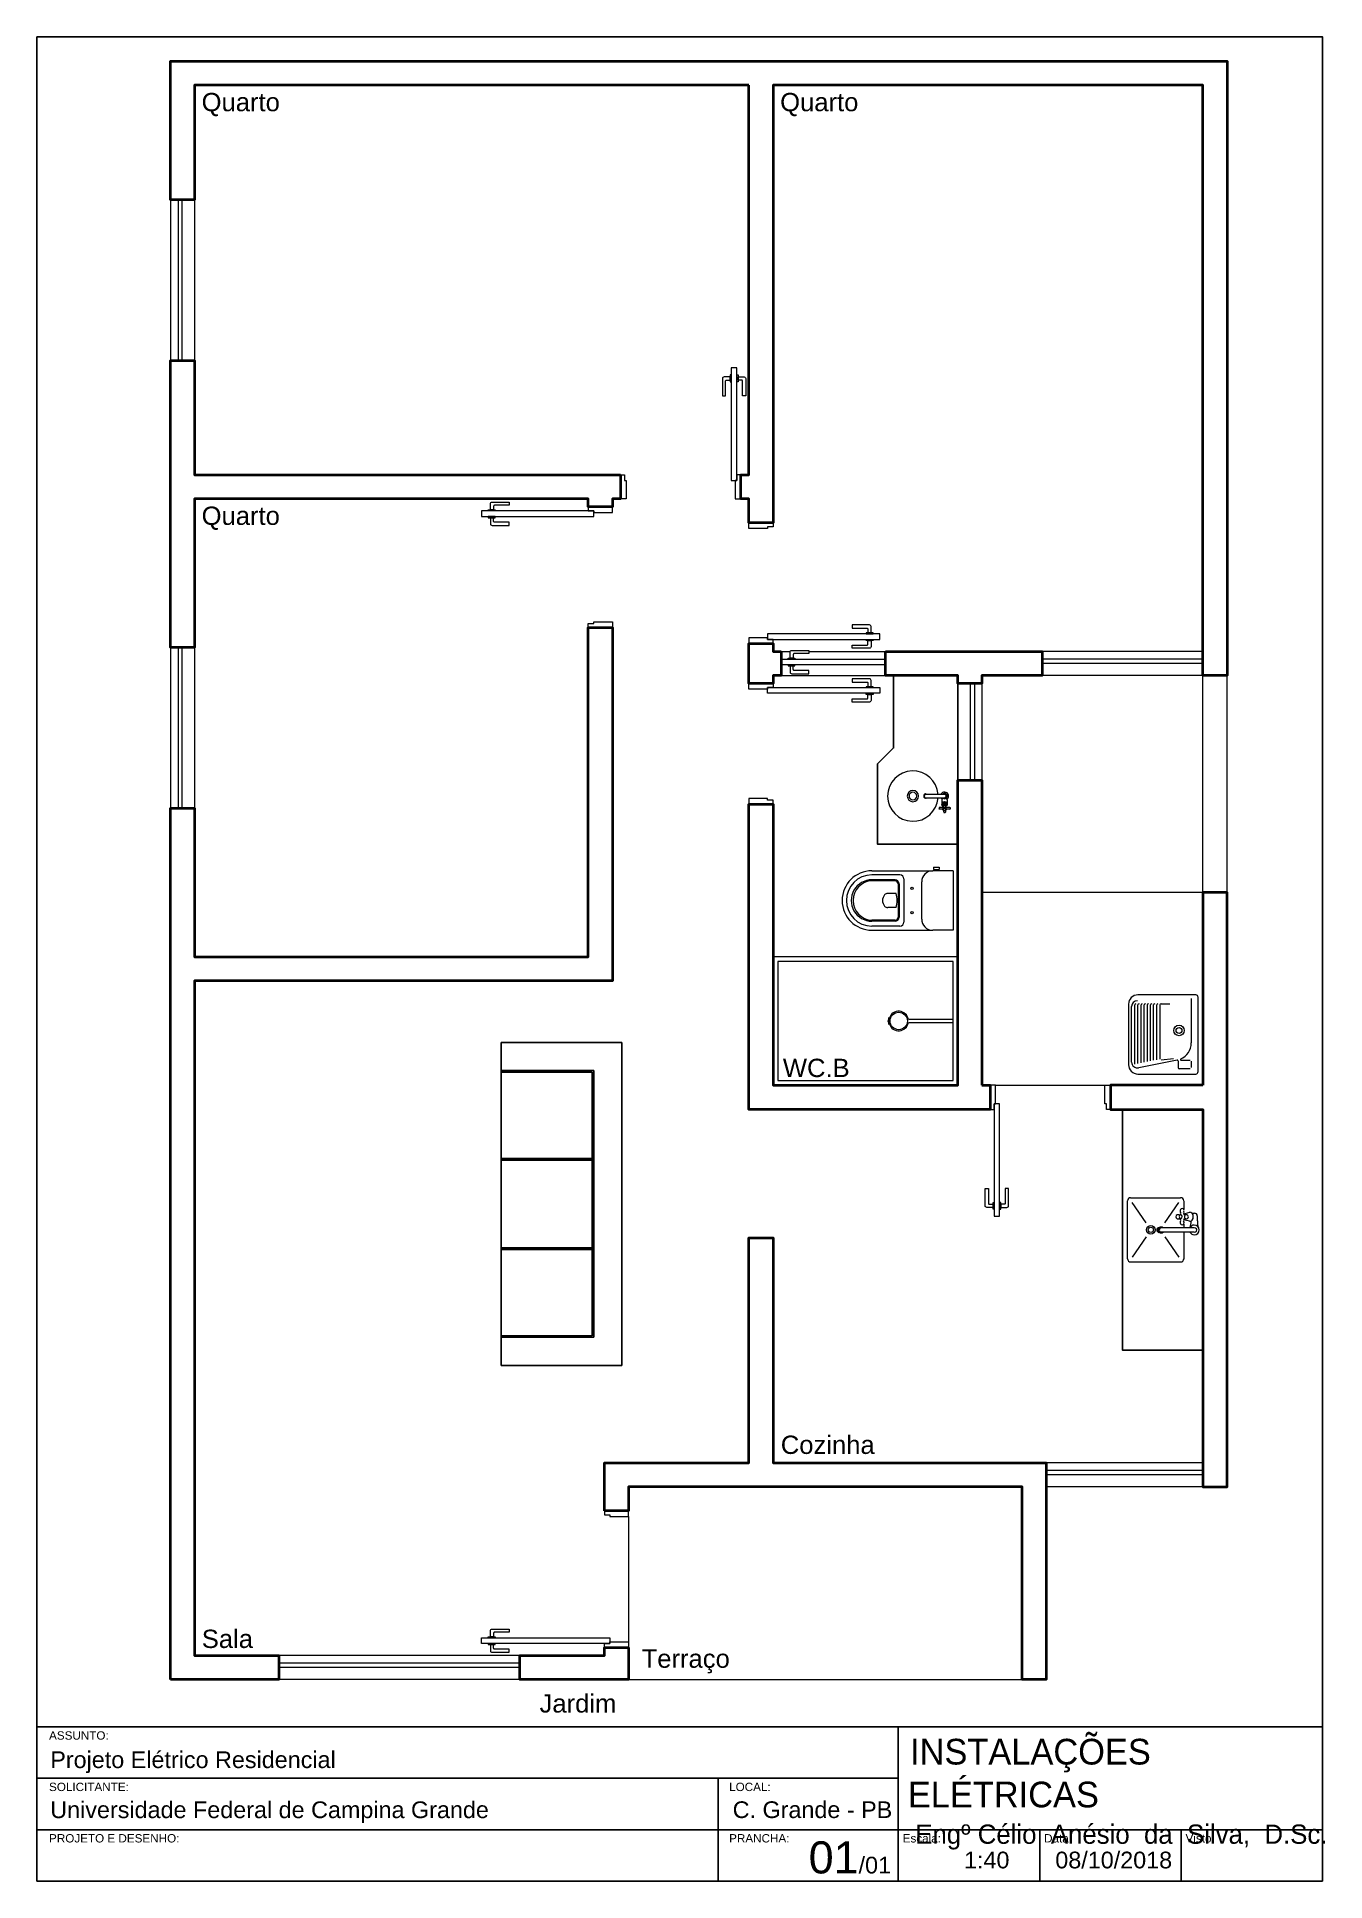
# Paper-space layout 'Casa' of a CAD drawing. Header units: inches, sheet in millimetres. Extents: x 5 to 205, y 5 to 292.
# The model-space entities are those that its viewports show. They can reach past a viewport. Long polylines and large blocks are cut down to what shows.
import ezdxf

# ---------------------------------------------------------------- set-up
doc = ezdxf.new("R2010")
doc.units = ezdxf.units.IN
doc.header["$MEASUREMENT"] = 0
doc.linetypes.add('CONTINU', pattern=[0])
for name, color, linetype, lineweight in [('APBAN', 4, 'Continuous', 13), ('COMPLEMENTO', 7, 'Continuous', 9), ('ESQ_INTER', 7, 'Continuous', 9), ('ESQUADRIAS', 7, 'Continuous', 13), ('L_DECA', 7, 'Continuous', 9), ('Plarga', 7, 'Continuous', 40), ('texto', 7, 'Continuous', 13)]:
    doc.layers.add(name, color=color, linetype=linetype, lineweight=lineweight)
doc.styles.add('arial', font='arial.ttf')
doc.styles.get("Standard").update_dxf_attribs({"font": 'arial.ttf'})

psp = doc.layouts.new('Casa')

# ---------------------------------------------------------------- texts
at = {"attachment_point": 1}
for s, insert, char_height, width in [('{\\fArial|b0|i0|c0|p34;ASSUNTO:}', (6.89, 28.68), 1.3, 9.9691), ('Projeto Elétrico Residencial', (7.08, 25.56), 2.6, 123.7515), ('{\\fArial|b0|i0|c0|p34;SOLICITANTE:}', (6.89, 20.68), 1.3, 14.1528), ('{\\fArial|b0|i0|c0|p34;LOCAL:}', (112.69, 20.68), 1.3, 9.9691), ('Universidade Federal de Campina Grande  ', (7.08, 17.77), 2.6, 95.7989), ('C. Grande - PB', (113.24, 17.78), 2.6, 24.9218), ('PROJETO E DESENHO:', (6.89, 12.68), 1.3, 22.339), ('PRANCHA:', (112.69, 12.68), 1.3, 9.9691), ('{\\H1.9231x;01}/01', (125.06, 11.56), 2.6, 12.6718), ('{\\fArial|b0|i0|c0|p34;Escala:}', (139.69, 12.68), 1.3, 9.9691), ('{\\fArial|b0|i0|c0|p34;Data:}', (161.69, 12.68), 1.3, 9.9691), ('{\\fArial|b0|i0|c0|p34;Visto:}', (183.69, 12.68), 1.3, 9.9691), ('{\\W5.064506; }1:40', (144.12, 9.95), 2.6, 16.7216), ('08/10/2018', (163.43, 9.95), 2.6, 17.6963)]:
    psp.add_mtext(s, dxfattribs=dict(at, insert=insert, char_height=char_height, width=width))
at = {"layer": 'texto', "insert": (140.49, 27.51), "char_height": 3, "width": 63.3302, "attachment_point": 1}
psp.add_mtext('{\\fBerlin Sans FB|b0|i0|c0|p34;\\H1.3333x;\\W0.23287; \\W1;INSTALAÇÕES ELÉTRICAS\\P\\H0.75002x;\\W1.03627; \\W1;Engº Célio  Anésio  da  Silva,  D.Sc.}', dxfattribs=at)

msp = doc.modelspace()

# ---------------------------------------------------------------- texts
at = {"layer": 'texto', "style": 'arial'}
for s, p in [('Quarto', (208.37, 103.891)), ('Quarto', (211.97, 103.891)), ('Quarto', (208.37, 101.316)), ('WC.B', (211.987, 97.879)), ('Cozinha', (211.974, 95.533)), ('Sala', (208.371, 94.325)), ('Terraço', (211.108, 94.202)), ('Jardim', (210.473, 93.923))]:
    msp.add_text(s, height=0.114, dxfattribs=at).set_placement(p)

# ---------------------------------------------------------------- blocks, each defined once
blk = doc.blocks.new('Bel13')
at = {"layer": 'L_DECA'}
for p, q in [((-20.7, -13.6), (-20.7, -10.1)), ((-20.7, -10.1), (-19.2, -10.1)), ((-19.2, -13.6), (-19.2, -10.1)), ((-18.5, -10.4), (-19.2, -10.4)), ((-18.5, -1.5), (18.5, -1.5)), ((-18.5, -1.5), (-18.5, -14.1)), ((18.5, -1.5), (18.5, -14.1)), ((-20.7, -13.6), (-19.2, -13.6)), ((-18.5, -13.2), (-19.2, -13.2)), ((-18.5, -52), (-18.5, -14.1)), ((11.6, -21), (-11.6, -21)), ((18.5, -52), (18.5, -14.1))]:
    blk.add_line(p, q, dxfattribs=at)
at = {"layer": 'L_DECA', "color": 1}
for p, q in [((-13.4, -32.1), (13.4, -32.1)), ((-15.9, -34.6), (-15.9, -52)), ((-12.8, -37.6), (-12.8, -52)), ((-12.2, -37.6), (-12.2, -52)), ((-10.3, -35.1), (10.4, -35.1)), ((-10.3, -35.7), (10.4, -35.7)), ((-4.4, -36.8), (-4.4, -42.1)), ((4.4, -36.8), (4.4, -42.1)), ((12.3, -37.6), (12.3, -52)), ((12.9, -37.6), (12.9, -52)), ((15.9, -34.6), (15.9, -52))]:
    blk.add_line(p, q, dxfattribs=at)
for centre in [(-7.5, -27), (7.5, -27)]:
    blk.add_circle(centre, 0.75, dxfattribs=at)
at = {"layer": 'L_DECA'}
for centre, radius, start, end in [((-11.6, -14.1), 6.9, 180, 270), ((11.6, -14.1), 6.9, 270, 0), ((0, -52), 18.5, 180, 0)]:
    blk.add_arc(centre, radius, start, end, dxfattribs=at)
at = {"layer": 'L_DECA', "color": 1}
for centre, radius, start, end in [((-13.4, -34.6), 2.5, 90, 180), ((13.4, -34.6), 2.5, 0, 90), ((-10.3, -37.6), 2.5, 90, 180), ((-10.3, -37.6), 1.9, 90, 180), ((0.6, -60.7), 24.4, 91.4264, 101.8331), ((-1.7, -42.1), 2.7, 180, 229.1678), ((0, -40.1), 5.3, 229.1678, 310.8322), ((-0.6, -60.7), 24.4, 78.1669, 88.5736), ((1.7, -42.1), 2.7, 310.8322, 0), ((10.4, -37.6), 2.5, 0, 90), ((10.4, -37.6), 1.9, 0, 90), ((0, -52), 15.9, 180, 0), ((0, -52), 12.9, 179.7773, 0.2227), ((0, -51.4), 12.3, 182.6006, 357.3994)]:
    blk.add_arc(centre, radius, start, end, dxfattribs=at)

# ---------------------------------------------------------------- linework, layer by layer
for p, q in [((210.235, 97.372), (210.235, 98.094)), ((210.235, 98.094), (210.985, 98.094)), ((210.985, 98.094), (210.985, 97.369)), ((210.235, 97.919), (210.81, 97.919)), ((210.235, 97.909), (210.8, 97.909)), ((210.8, 97.909), (210.8, 97.372)), ((210.81, 97.919), (210.81, 97.362)), ((210.235, 97.372), (210.81, 97.372)), ((210.235, 96.084), (210.235, 97.372)), ((210.235, 97.372), (210.8, 97.372)), ((210.235, 97.362), (210.8, 97.362)), ((210.81, 97.362), (210.235, 97.362)), ((210.8, 97.362), (210.8, 96.269)), ((210.81, 97.372), (210.81, 96.259)), ((210.985, 97.369), (210.985, 96.084)), ((210.235, 96.815), (210.81, 96.815)), ((210.235, 96.815), (210.8, 96.815)), ((210.235, 96.805), (210.8, 96.805)), ((210.81, 96.805), (210.235, 96.805)), ((210.235, 96.269), (210.8, 96.269)), ((210.81, 96.259), (210.235, 96.259)), ((210.985, 96.084), (210.235, 96.084))]:
    msp.add_line(p, q)
at = {"lineweight": 5}
for points in [[(208.176, 103.34), (208.176, 102.34)], [(208.326, 103.34), (208.326, 102.34)], [(208.326, 103.34), (208.326, 102.34)], [(208.176, 100.553), (208.176, 99.553)], [(208.326, 100.553), (208.326, 99.553)], [(208.326, 100.553), (208.326, 99.553)], [(211.976, 100.528), (212.032, 100.528)], [(212.149, 100.528), (212.626, 100.528)], [(214.601, 100.528), (213.601, 100.528)], [(211.976, 100.378), (212.626, 100.378)], [(211.976, 100.378), (212.626, 100.378)], [(214.601, 100.378), (213.601, 100.378)], [(214.601, 100.378), (213.601, 100.378)], [(214.601, 99.028), (214.601, 100.378)], [(214.751, 99.028), (214.751, 100.378)], [(213.076, 100.328), (213.076, 99.728)], [(213.076, 100.328), (213.076, 99.728)], [(213.226, 100.328), (213.226, 99.728)], [(214.601, 99.028), (213.226, 99.028)], [(211.926, 97.828), (213.076, 97.828), (213.076, 98.628), (211.926, 98.628), (211.926, 97.828)], [(213.311, 97.828), (213.991, 97.828)], [(214.601, 95.478), (213.626, 95.478)], [(214.601, 95.328), (213.626, 95.328)], [(214.601, 95.328), (213.626, 95.328)], [(211.026, 95.143), (211.026, 94.363)], [(210.351, 94.278), (208.851, 94.278)], [(210.351, 94.128), (208.851, 94.128)], [(210.351, 94.128), (208.851, 94.128)], [(211.026, 94.128), (213.476, 94.128)]]:
    msp.add_lwpolyline(points, dxfattribs=at)
msp.add_lwpolyline([(213.076, 100.378), (212.676, 100.378), (212.676, 99.928), (212.576, 99.828), (212.576, 99.328), (213.076, 99.328)], close=True)
msp.add_lwpolyline([(211.956, 97.858), (213.046, 97.858), (213.046, 98.598), (211.956, 98.598)], close=True, dxfattribs=at)
msp.add_lwpolyline([(214.601, 97.678), (214.101, 97.678), (214.101, 96.178), (214.601, 96.178), (214.601, 97.678)])
at = {"layer": 'APBAN', "color": 0}
for p, q in [((214.157, 97.972), (214.157, 98.318)), ((214.177, 97.96), (214.177, 98.328)), ((214.196, 97.964), (214.196, 98.328)), ((214.216, 97.968), (214.216, 98.328)), ((214.235, 97.972), (214.235, 98.328)), ((214.255, 97.976), (214.255, 98.328)), ((214.274, 97.98), (214.274, 98.328)), ((214.294, 97.984), (214.294, 98.328)), ((214.313, 97.987), (214.313, 98.328)), ((214.333, 98.328), (214.333, 97.991)), ((214.34, 98.335), (214.395, 98.335)), ((214.528, 98.368), (214.528, 98.091)), ((214.441, 97.984), (214.201, 97.936)), ((214.418, 97.992), (214.341, 97.984)), ((214.446, 97.981), (214.446, 97.938)), ((214.521, 97.931), (214.453, 97.931)), ((214.464, 97.984), (214.521, 97.984)), ((214.528, 97.977), (214.528, 97.938))]:
    msp.add_line(p, q, dxfattribs=at)
for radius in [0.0325, 0.0181]:
    msp.add_circle((214.452, 98.169), radius, dxfattribs=at)
for centre, radius, start, end in [((214.193, 98.318), 0.0361, 90, 180), ((214.184, 98.328), 0.00723, 90, 180), ((214.204, 98.328), 0.00723, 90, 180), ((214.223, 98.328), 0.00723, 90, 180), ((214.243, 98.328), 0.00723, 90, 180), ((214.262, 98.328), 0.00723, 90, 180), ((214.282, 98.328), 0.00723, 90, 180), ((214.301, 98.328), 0.00723, 90, 180), ((214.321, 98.328), 0.00723, 90, 180), ((214.34, 98.328), 0.00723, 90, 180), ((214.42, 98.091), 0.108, 293.1374, 0), ((214.193, 97.972), 0.0361, 180, 281.7453), ((214.442, 97.981), 0.00361, 0, 101.6226), ((214.453, 97.938), 0.00723, 180, 270), ((214.464, 97.988), 0.00361, 113.1374, 270)]:
    msp.add_arc(centre, radius, start, end, dxfattribs=at)
at = {"layer": 'COMPLEMENTO', "color": 0}
for points in [[(214.571, 98.376, 0.414214), (214.557, 98.39), (214.196, 98.39, 0.414214), (214.138, 98.333)], [(214.138, 98.333), (214.138, 97.956, 0.414214), (214.196, 97.898), (214.557, 97.898, 0.414214), (214.571, 97.913), (214.571, 98.376)]]:
    msp.add_lwpolyline(points, format="xyb", dxfattribs=at)
at = {"layer": 'ESQ_INTER'}
for points in [[(208.224, 103.34), (208.224, 102.34)], [(208.249, 102.34), (208.249, 103.34)], [(208.224, 100.553), (208.224, 99.553)], [(208.249, 99.553), (208.249, 100.553)], [(211.976, 100.48), (212.626, 100.48)], [(214.601, 100.48), (213.601, 100.48)], [(213.601, 100.455), (214.601, 100.455)], [(212.626, 100.445), (211.976, 100.445)], [(213.154, 99.728), (213.154, 100.328)], [(213.179, 100.328), (213.179, 99.728)], [(214.601, 95.43), (213.626, 95.43)], [(213.626, 95.405), (214.601, 95.405)], [(210.351, 94.23), (208.851, 94.23)], [(208.851, 94.205), (210.351, 94.205)]]:
    msp.add_lwpolyline(points, dxfattribs=at)
at = {"layer": 'ESQUADRIAS'}
for points in [[(211.666, 101.593), (211.701, 101.593), (211.701, 102.293), (211.666, 102.293)], [(211.66, 102.207), (211.666, 102.207), (211.666, 102.25), (211.66, 102.25)], [(211.708, 102.207), (211.701, 102.207), (211.701, 102.25), (211.708, 102.25)], [(210.976, 101.478), (210.976, 101.628), (211.001, 101.628), (211.001, 101.593), (211.011, 101.593), (211.011, 101.478)], [(211.726, 101.478), (211.726, 101.628), (211.701, 101.628), (211.701, 101.593), (211.691, 101.593), (211.691, 101.478)], [(210.811, 101.368), (210.811, 101.403), (210.111, 101.403), (210.111, 101.368)], [(210.197, 101.409), (210.197, 101.403), (210.154, 101.403), (210.154, 101.409)], [(210.926, 101.428), (210.776, 101.428), (210.776, 101.403), (210.811, 101.403), (210.811, 101.393), (210.926, 101.393)], [(210.197, 101.361), (210.197, 101.368), (210.154, 101.368), (210.154, 101.361)], [(211.776, 101.328), (211.926, 101.328), (211.926, 101.303), (211.891, 101.303), (211.891, 101.293), (211.776, 101.293)], [(210.926, 100.678), (210.776, 100.678), (210.776, 100.703), (210.811, 100.703), (210.811, 100.713), (210.926, 100.713)], [(211.776, 100.578), (211.926, 100.578), (211.926, 100.603), (211.891, 100.603), (211.891, 100.613), (211.776, 100.613)], [(211.891, 100.638), (211.891, 100.603), (212.591, 100.603), (212.591, 100.638)], [(212.506, 100.644), (212.506, 100.638), (212.548, 100.638), (212.548, 100.644)], [(212.506, 100.596), (212.506, 100.603), (212.548, 100.603), (212.548, 100.596)], [(212.062, 100.487), (212.062, 100.48), (212.019, 100.48), (212.019, 100.487)], [(212.062, 100.439), (212.062, 100.445), (212.019, 100.445), (212.019, 100.439)], [(211.776, 100.328), (211.926, 100.328), (211.926, 100.303), (211.891, 100.303), (211.891, 100.293), (211.776, 100.293)], [(211.891, 100.268), (211.891, 100.303), (212.591, 100.303), (212.591, 100.268)], [(212.506, 100.309), (212.506, 100.303), (212.548, 100.303), (212.548, 100.309)], [(212.506, 100.261), (212.506, 100.268), (212.548, 100.268), (212.548, 100.261)], [(211.776, 99.578), (211.926, 99.578), (211.926, 99.603), (211.891, 99.603), (211.891, 99.613), (211.776, 99.613)], [(213.276, 97.828), (213.276, 97.678), (213.301, 97.678), (213.301, 97.713), (213.311, 97.713), (213.311, 97.828)], [(214.026, 97.828), (214.026, 97.678), (214.001, 97.678), (214.001, 97.713), (213.991, 97.713), (213.991, 97.828)], [(213.336, 97.713), (213.301, 97.713), (213.301, 97.013), (213.336, 97.013)], [(213.295, 97.098), (213.301, 97.098), (213.301, 97.056), (213.295, 97.056)], [(213.343, 97.098), (213.336, 97.098), (213.336, 97.056), (213.343, 97.056)], [(211.026, 95.178), (210.876, 95.178), (210.876, 95.153), (210.911, 95.153), (210.911, 95.143), (211.026, 95.143)], [(210.911, 94.388), (210.911, 94.353), (210.111, 94.353), (210.111, 94.388)], [(210.197, 94.394), (210.197, 94.388), (210.154, 94.388), (210.154, 94.394)], [(210.197, 94.346), (210.197, 94.353), (210.154, 94.353), (210.154, 94.346)], [(211.026, 94.328), (210.876, 94.328), (210.876, 94.353), (210.911, 94.353), (210.911, 94.363), (211.026, 94.363)]]:
    msp.add_lwpolyline(points, close=True, dxfattribs=at)
for points in [[(211.66, 102.237), (211.621, 102.237, 0.414214), (211.611, 102.227), (211.611, 102.12), (211.631, 102.12), (211.631, 102.212, -0.414214), (211.636, 102.217), (211.66, 102.217)], [(211.708, 102.237), (211.746, 102.237, -0.414214), (211.756, 102.227), (211.756, 102.12), (211.736, 102.12), (211.736, 102.212, 0.414214), (211.731, 102.217), (211.708, 102.217)], [(210.167, 101.409), (210.167, 101.448, -0.414214), (210.177, 101.458), (210.284, 101.458), (210.284, 101.438), (210.192, 101.438, 0.414214), (210.187, 101.433), (210.187, 101.409)], [(210.167, 101.361), (210.167, 101.323, 0.414214), (210.177, 101.313), (210.284, 101.313), (210.284, 101.333), (210.192, 101.333, -0.414214), (210.187, 101.338), (210.187, 101.361)], [(212.536, 100.644), (212.536, 100.683, 0.414214), (212.526, 100.693), (212.419, 100.693), (212.419, 100.673), (212.511, 100.673, -0.414214), (212.516, 100.668), (212.516, 100.644)], [(212.536, 100.596), (212.536, 100.558, -0.414214), (212.526, 100.548), (212.419, 100.548), (212.419, 100.568), (212.511, 100.568, 0.414214), (212.516, 100.573), (212.516, 100.596)], [(212.032, 100.487), (212.032, 100.525, -0.414214), (212.042, 100.535), (212.149, 100.535), (212.149, 100.515), (212.057, 100.515, 0.414214), (212.052, 100.51), (212.052, 100.487)], [(212.032, 100.439), (212.032, 100.4, 0.414214), (212.042, 100.39), (212.149, 100.39), (212.149, 100.41), (212.057, 100.41, -0.414214), (212.052, 100.415), (212.052, 100.439)], [(212.536, 100.309), (212.536, 100.348, 0.414214), (212.526, 100.358), (212.419, 100.358), (212.419, 100.338), (212.511, 100.338, -0.414214), (212.516, 100.333), (212.516, 100.309)], [(212.536, 100.261), (212.536, 100.223, -0.414214), (212.526, 100.213), (212.419, 100.213), (212.419, 100.233), (212.511, 100.233, 0.414214), (212.516, 100.238), (212.516, 100.261)], [(213.295, 97.068), (213.256, 97.068, -0.414214), (213.246, 97.078), (213.246, 97.185), (213.266, 97.185), (213.266, 97.093, 0.414214), (213.271, 97.088), (213.295, 97.088)], [(213.343, 97.068), (213.381, 97.068, 0.414214), (213.391, 97.078), (213.391, 97.185), (213.371, 97.185), (213.371, 97.093, -0.414214), (213.366, 97.088), (213.343, 97.088)], [(210.167, 94.394), (210.167, 94.433, -0.414214), (210.177, 94.443), (210.284, 94.443), (210.284, 94.423), (210.192, 94.423, 0.414214), (210.187, 94.418), (210.187, 94.394)], [(210.167, 94.346), (210.167, 94.308, 0.414214), (210.177, 94.298), (210.284, 94.298), (210.284, 94.318), (210.192, 94.318, -0.414214), (210.187, 94.323), (210.187, 94.346)]]:
    msp.add_lwpolyline(points, format="xyb", close=True, dxfattribs=at)
at = {"layer": 'L_DECA', "color": 5, "lineweight": 5}
msp.add_line((212.641, 98.228), (212.647, 98.228), dxfattribs=at)
msp.add_line((212.641, 98.228), (212.647, 98.228), dxfattribs=at)
at = {"layer": 'L_DECA', "color": 0, "lineweight": 5}
for p, q in [((214.151, 97.128), (214.461, 97.128)), ((214.131, 96.748), (214.131, 97.108)), ((214.248, 96.971), (214.161, 97.098)), ((214.364, 96.971), (214.451, 97.098)), ((214.481, 97.106), (214.481, 97.056)), ((214.481, 96.964), (214.481, 96.94)), ((214.481, 96.914), (214.481, 96.746)), ((214.248, 96.885), (214.161, 96.758)), ((214.364, 96.885), (214.451, 96.758)), ((214.151, 96.728), (214.461, 96.728))]:
    msp.add_line(p, q, dxfattribs=at)
at = {"layer": 'L_DECA', "linetype": 'CONTINU', "lineweight": 5}
for p, q in [((214.462, 97.026), (214.457, 97.022)), ((214.485, 97.023), (214.49, 97.019)), ((214.533, 97.032), (214.549, 97.032)), ((214.566, 97.015), (214.566, 96.985)), ((214.547, 96.94), (214.341, 96.94)), ((214.342, 96.914), (214.343, 96.914)), ((214.342, 96.914), (214.342, 96.914)), ((214.342, 96.914), (214.342, 96.914)), ((214.547, 96.914), (214.342, 96.914)), ((214.462, 96.993), (214.457, 96.998)), ((214.485, 96.997), (214.49, 97))]:
    msp.add_line(p, q, dxfattribs=at)
at = {"layer": 'L_DECA', "color": 1, "lineweight": 5}
for p, q in [((214.491, 97.029), (214.519, 97.037)), ((214.491, 96.991), (214.518, 96.983))]:
    msp.add_line(p, q, dxfattribs=at)
at = {"layer": 'L_DECA'}
msp.add_lwpolyline([(213.076, 100.378), (212.676, 100.378)], dxfattribs=at)
at = {"layer": 'L_DECA', "linetype": 'CONTINU', "lineweight": 5}
for points in [[(212.831, 99.628, 1), (212.761, 99.628)], [(212.82, 99.628, 1), (212.772, 99.628)], [(212.761, 99.628, 1), (212.831, 99.628)], [(212.772, 99.628, 1), (212.82, 99.628)], [(212.983, 99.59, 0.046105), (212.98, 99.588)], [(212.983, 99.584, 0.046085), (212.98, 99.583)], [(212.98, 99.568, 0.046677), (212.983, 99.567)], [(212.982, 99.616, 0.006556), (212.981, 99.613)], [(212.982, 99.559, 0.139204), (212.982, 99.558)], [(212.982, 99.544, 0.137981), (212.982, 99.544)], [(212.983, 99.567), (212.983, 99.566, 0.061494), (212.983, 99.565)], [(212.983, 99.564, -0.139221), (212.983, 99.565)], [(212.986, 99.563, 0.190053), (212.985, 99.562)], [(212.985, 99.541, 0.186293), (212.985, 99.541)], [(212.986, 99.563, -0.049914), (212.987, 99.564)], [(212.988, 99.575, 0.087895), (212.987, 99.574)], [(212.988, 99.575, -0.14855), (212.988, 99.575)], [(212.989, 99.577, -0.203855), (212.99, 99.577)], [(212.993, 99.617, 1), (212.993, 99.639)], [(213, 99.582, 0.048815), (212.997, 99.583)], [(212.997, 99.577, 0.203827), (212.997, 99.577)], [(212.999, 99.575, 0.148551), (212.999, 99.575)], [(212.999, 99.574, 0.088714), (212.999, 99.575)], [(212.999, 99.564, -0.048704), (213.001, 99.563)], [(213.001, 99.563, -0.190077), (213.001, 99.562)], [(213.001, 99.541, -0.186391), (213.001, 99.541)], [(213.003, 99.565), (213.004, 99.566, 0.063098), (213.004, 99.567)], [(213.003, 99.564, 0.139217), (213.003, 99.565)], [(213.004, 99.616, -0.006555), (213.006, 99.613)], [(213.006, 99.588, 0.047219), (213.004, 99.59)], [(213.006, 99.583, 0.047199), (213.004, 99.584)], [(213.004, 99.567, 0.031672), (213.005, 99.568)], [(213.004, 99.559, -0.139219), (213.004, 99.558)], [(213.004, 99.544, -0.137983), (213.004, 99.544)], [(212.988, 99.529, 0.148543), (212.988, 99.528)], [(212.989, 99.526, 0.203841), (212.99, 99.526)], [(212.997, 99.526, -0.203821), (212.997, 99.526)], [(212.999, 99.529, -0.148556), (212.999, 99.528)]]:
    msp.add_lwpolyline(points, format="xyb", dxfattribs=at)
at = {"layer": 'L_DECA', "lineweight": 5}
for points in [[(212.876, 99.641), (212.875, 99.641)], [(212.876, 99.615), (212.875, 99.615)]]:
    msp.add_lwpolyline(points, dxfattribs=at)
at = {"layer": 'L_DECA', "linetype": 'CONTINU', "lineweight": 5}
for points in [[(212.876, 99.639), (212.993, 99.639)], [(212.876, 99.617), (212.993, 99.617)], [(212.961, 99.557), (212.96, 99.557), (212.96, 99.557), (212.959, 99.556)], [(212.959, 99.556), (212.959, 99.555)], [(212.959, 99.555), (212.959, 99.548)], [(212.959, 99.547), (212.959, 99.548)], [(212.961, 99.546), (212.96, 99.546), (212.96, 99.547), (212.959, 99.547)], [(212.982, 99.557), (212.961, 99.557)], [(212.982, 99.546), (212.961, 99.546)], [(212.978, 99.608), (212.977, 99.607)], [(212.977, 99.607), (212.977, 99.607)], [(212.977, 99.607), (212.977, 99.607)], [(212.977, 99.607), (212.977, 99.606)], [(212.977, 99.606), (212.977, 99.606)], [(212.977, 99.606), (212.977, 99.605)], [(212.977, 99.605), (212.977, 99.605)], [(212.977, 99.605), (212.977, 99.605)], [(212.977, 99.605), (212.977, 99.604)], [(212.977, 99.604), (212.977, 99.604)], [(212.977, 99.604), (212.977, 99.583)], [(212.98, 99.588), (212.977, 99.582)], [(212.977, 99.582), (212.977, 99.582)], [(212.977, 99.582), (212.977, 99.582)], [(212.977, 99.582), (212.977, 99.581)], [(212.977, 99.581), (212.977, 99.576)], [(212.977, 99.581), (212.977, 99.581)], [(212.977, 99.581), (212.977, 99.581)], [(212.977, 99.581), (212.977, 99.581)], [(212.977, 99.577), (212.977, 99.577)], [(212.977, 99.577), (212.977, 99.577)], [(212.977, 99.577), (212.977, 99.577)], [(212.977, 99.577), (212.977, 99.577)], [(212.977, 99.577), (212.977, 99.577)], [(212.978, 99.577), (212.977, 99.577)], [(212.977, 99.577), (212.977, 99.576)], [(212.977, 99.575), (212.977, 99.576)], [(212.977, 99.575), (212.977, 99.575)], [(212.977, 99.572), (212.977, 99.575)], [(212.977, 99.574), (212.977, 99.575)], [(212.977, 99.575), (212.977, 99.575)], [(212.977, 99.574), (212.977, 99.574)], [(212.977, 99.574), (212.977, 99.574)], [(212.977, 99.574), (212.977, 99.574)], [(212.977, 99.574), (212.977, 99.574)], [(212.977, 99.574), (212.977, 99.574)], [(212.977, 99.573), (212.977, 99.574)], [(212.977, 99.573), (212.977, 99.573)], [(212.977, 99.573), (212.977, 99.573)], [(212.977, 99.573), (212.977, 99.573)], [(212.978, 99.573), (212.977, 99.573)], [(212.977, 99.573), (212.977, 99.573)], [(212.978, 99.572), (212.977, 99.572)], [(212.979, 99.61), (212.978, 99.609)], [(212.978, 99.609), (212.978, 99.608)], [(212.978, 99.608), (212.978, 99.608)], [(212.978, 99.579), (212.978, 99.578)], [(212.979, 99.579), (212.978, 99.579)], [(212.978, 99.578), (212.978, 99.577)], [(212.978, 99.578), (212.978, 99.578)], [(212.978, 99.578), (212.978, 99.578)], [(212.978, 99.578), (212.978, 99.578)], [(212.978, 99.578), (212.978, 99.578)], [(212.978, 99.572), (212.978, 99.573)], [(212.978, 99.572), (212.978, 99.572)], [(212.978, 99.572), (212.978, 99.572)], [(212.978, 99.571), (212.978, 99.572)], [(212.978, 99.572), (212.978, 99.572)], [(212.978, 99.571), (212.978, 99.571)], [(212.979, 99.571), (212.978, 99.571)], [(212.978, 99.571), (212.978, 99.571)], [(212.98, 99.612), (212.979, 99.611)], [(212.979, 99.611), (212.979, 99.61)], [(212.979, 99.61), (212.979, 99.61)], [(212.98, 99.581), (212.979, 99.58)], [(212.979, 99.58), (212.979, 99.579)], [(212.979, 99.58), (212.979, 99.58)], [(212.979, 99.58), (212.979, 99.58)], [(212.979, 99.58), (212.979, 99.58)], [(212.979, 99.58), (212.979, 99.58)], [(212.979, 99.58), (212.979, 99.58)], [(212.979, 99.579), (212.979, 99.579)], [(212.979, 99.579), (212.979, 99.579)], [(212.979, 99.57), (212.979, 99.571)], [(212.979, 99.57), (212.979, 99.57)], [(212.979, 99.57), (212.979, 99.57)], [(212.979, 99.57), (212.979, 99.57)], [(212.979, 99.57), (212.979, 99.57)], [(212.979, 99.569), (212.979, 99.57)], [(212.979, 99.57), (212.979, 99.57)], [(212.98, 99.569), (212.979, 99.569)], [(212.981, 99.613), (212.98, 99.612)], [(212.98, 99.612), (212.98, 99.612)], [(212.98, 99.588), (212.98, 99.583)], [(212.98, 99.583), (212.98, 99.582)], [(212.98, 99.583), (212.98, 99.583)], [(212.98, 99.583), (212.98, 99.583)], [(212.98, 99.583), (212.98, 99.583)], [(212.98, 99.582), (212.98, 99.581)], [(212.98, 99.582), (212.98, 99.582)], [(212.98, 99.582), (212.98, 99.582)], [(212.98, 99.582), (212.98, 99.582)], [(212.98, 99.582), (212.98, 99.582)], [(212.98, 99.582), (212.98, 99.582)], [(212.98, 99.582), (212.98, 99.582)], [(212.98, 99.581), (212.98, 99.581)], [(212.98, 99.581), (212.98, 99.581)], [(212.98, 99.581), (212.98, 99.581)], [(212.98, 99.581), (212.98, 99.581)], [(212.982, 99.579), (212.981, 99.578), (212.981, 99.577), (212.98, 99.577)], [(212.98, 99.577), (212.98, 99.575)], [(212.98, 99.575), (212.98, 99.574)], [(212.98, 99.573), (212.98, 99.574)], [(212.982, 99.57), (212.981, 99.571), (212.98, 99.572), (212.98, 99.573)], [(212.98, 99.569), (212.98, 99.569)], [(212.98, 99.569), (212.98, 99.569)], [(212.98, 99.569), (212.98, 99.569)], [(212.98, 99.568), (212.98, 99.569)], [(212.993, 99.582), (212.99, 99.582), (212.987, 99.581), (212.985, 99.58), (212.983, 99.578), (212.981, 99.576), (212.981, 99.574)], [(212.981, 99.574), (212.981, 99.573), (212.982, 99.571), (212.983, 99.57)], [(212.983, 99.58), (212.982, 99.579)], [(212.983, 99.568), (212.982, 99.57)], [(212.982, 99.557), (212.983, 99.559), (212.984, 99.561), (212.985, 99.562), (212.987, 99.563)], [(212.982, 99.559), (212.983, 99.56), (212.984, 99.561), (212.985, 99.562)], [(212.983, 99.557), (212.982, 99.557)], [(212.993, 99.554), (212.99, 99.554), (212.987, 99.553), (212.985, 99.552), (212.983, 99.55), (212.982, 99.549), (212.982, 99.546)], [(212.983, 99.552), (212.982, 99.551)], [(212.982, 99.551), (212.982, 99.55)], [(212.982, 99.55), (212.982, 99.55)], [(212.982, 99.55), (212.982, 99.549)], [(212.982, 99.55), (212.982, 99.55)], [(212.982, 99.549), (212.982, 99.549)], [(212.982, 99.549), (212.982, 99.548)], [(212.982, 99.548), (212.982, 99.546)], [(212.982, 99.548), (212.982, 99.548)], [(212.982, 99.546), (212.982, 99.546), (212.982, 99.546), (212.983, 99.546)], [(212.982, 99.546), (212.982, 99.546), (212.982, 99.545), (212.982, 99.544)], [(212.985, 99.541), (212.984, 99.542), (212.983, 99.543), (212.982, 99.544)], [(212.992, 99.592), (212.983, 99.59)], [(212.983, 99.59), (212.983, 99.584)], [(212.983, 99.584), (212.983, 99.584)], [(212.983, 99.584), (212.983, 99.584)], [(212.983, 99.584), (212.983, 99.584)], [(212.983, 99.584), (212.983, 99.584)], [(212.984, 99.584), (212.983, 99.584)], [(212.984, 99.581), (212.983, 99.58)], [(212.983, 99.573), (212.983, 99.575), (212.984, 99.577), (212.986, 99.578), (212.988, 99.579), (212.99, 99.58), (212.993, 99.58)], [(212.983, 99.573), (212.983, 99.567)], [(212.987, 99.573), (212.985, 99.572), (212.984, 99.57), (212.983, 99.569), (212.983, 99.567)], [(212.985, 99.562), (212.984, 99.563), (212.983, 99.564), (212.983, 99.564)], [(212.983, 99.556), (212.983, 99.557)], [(212.983, 99.557), (212.983, 99.557)], [(212.983, 99.557), (212.983, 99.557)], [(212.983, 99.557), (212.983, 99.557)], [(212.983, 99.557), (212.983, 99.557)], [(212.983, 99.556), (212.983, 99.556)], [(212.983, 99.556), (212.983, 99.555)], [(212.983, 99.555), (212.983, 99.554)], [(212.983, 99.555), (212.983, 99.555)], [(212.983, 99.555), (212.983, 99.555)], [(212.983, 99.554), (212.983, 99.553)], [(212.983, 99.554), (212.983, 99.554)], [(212.983, 99.554), (212.983, 99.554)], [(212.983, 99.554), (212.983, 99.554)], [(212.983, 99.553), (212.983, 99.553)], [(212.983, 99.553), (212.983, 99.552)], [(212.983, 99.553), (212.983, 99.553)], [(212.984, 99.548), (212.983, 99.548)], [(212.983, 99.548), (212.983, 99.547)], [(212.983, 99.547), (212.983, 99.546)], [(212.983, 99.545), (212.983, 99.546)], [(212.983, 99.544), (212.983, 99.545)], [(212.983, 99.544), (212.983, 99.544)], [(212.984, 99.543), (212.983, 99.544)], [(212.984, 99.584), (212.984, 99.584)], [(212.984, 99.584), (212.984, 99.584)], [(212.984, 99.584), (212.984, 99.584)], [(212.984, 99.584), (212.984, 99.584)], [(212.984, 99.584), (212.984, 99.584)], [(212.985, 99.584), (212.984, 99.584)], [(212.985, 99.581), (212.984, 99.581)], [(212.985, 99.568), (212.984, 99.567)], [(212.984, 99.567), (212.984, 99.566)], [(212.984, 99.565), (212.984, 99.566)], [(212.984, 99.566), (212.984, 99.566)], [(212.984, 99.564), (212.984, 99.565)], [(212.984, 99.564), (212.984, 99.564)], [(212.985, 99.563), (212.984, 99.564)], [(212.985, 99.55), (212.984, 99.549)], [(212.984, 99.549), (212.984, 99.549)], [(212.984, 99.549), (212.984, 99.548)], [(212.984, 99.542), (212.984, 99.543)], [(212.984, 99.542), (212.984, 99.542)], [(212.985, 99.541), (212.984, 99.542)], [(212.985, 99.584), (212.985, 99.584)], [(212.985, 99.584), (212.985, 99.584)], [(212.985, 99.584), (212.985, 99.584)], [(212.985, 99.584), (212.985, 99.584)], [(212.986, 99.584), (212.985, 99.584)], [(212.986, 99.582), (212.985, 99.581)], [(212.986, 99.569), (212.985, 99.569)], [(212.985, 99.569), (212.985, 99.569)], [(212.985, 99.569), (212.985, 99.568)], [(212.986, 99.568), (212.985, 99.568)], [(212.985, 99.568), (212.985, 99.567)], [(212.985, 99.567), (212.985, 99.567)], [(212.985, 99.567), (212.985, 99.567)], [(212.985, 99.567), (212.985, 99.566)], [(212.985, 99.565), (212.985, 99.566)], [(212.985, 99.566), (212.985, 99.566)], [(212.985, 99.565), (212.985, 99.565)], [(212.985, 99.564), (212.985, 99.565)], [(212.985, 99.564), (212.985, 99.564)], [(212.985, 99.563), (212.985, 99.564)], [(212.986, 99.563), (212.985, 99.563)], [(212.985, 99.563), (212.985, 99.563)], [(212.986, 99.551), (212.985, 99.55)], [(213.002, 99.546), (213.001, 99.547), (213, 99.549), (212.999, 99.55), (212.997, 99.551), (212.994, 99.551), (212.992, 99.551), (212.99, 99.551), (212.988, 99.55), (212.986, 99.549), (212.985, 99.547), (212.985, 99.546)], [(212.985, 99.546), (212.985, 99.545)], [(212.986, 99.541), (212.985, 99.541)], [(212.993, 99.538), (212.99, 99.539), (212.988, 99.539), (212.985, 99.541)], [(212.986, 99.585), (212.986, 99.584)], [(212.986, 99.585), (212.986, 99.585)], [(212.987, 99.585), (212.986, 99.585)], [(212.986, 99.582), (212.988, 99.583), (212.99, 99.583), (212.992, 99.583)], [(212.987, 99.57), (212.986, 99.569)], [(212.987, 99.569), (212.986, 99.569)], [(212.986, 99.569), (212.986, 99.569)], [(212.986, 99.569), (212.986, 99.568)], [(212.986, 99.563), (212.986, 99.563)], [(212.987, 99.551), (212.986, 99.551)], [(212.986, 99.551), (212.986, 99.551)], [(212.986, 99.541), (212.986, 99.541)], [(212.987, 99.54), (212.986, 99.541)], [(212.987, 99.585), (212.987, 99.585)], [(212.987, 99.585), (212.987, 99.585)], [(212.988, 99.585), (212.987, 99.585)], [(212.987, 99.574), (212.987, 99.559)], [(212.987, 99.574), (212.988, 99.572), (212.989, 99.571), (212.991, 99.57), (212.993, 99.57)], [(212.987, 99.57), (212.987, 99.57)], [(212.987, 99.57), (212.987, 99.57)], [(212.987, 99.57), (212.987, 99.57)], [(212.987, 99.57), (212.987, 99.569)], [(212.987, 99.566), (212.987, 99.565), (212.987, 99.565), (212.987, 99.564)], [(212.987, 99.564), (212.987, 99.563)], [(212.988, 99.558), (212.987, 99.559)], [(212.988, 99.552), (212.987, 99.551)], [(212.988, 99.54), (212.987, 99.54)], [(212.987, 99.539), (212.987, 99.53)], [(212.988, 99.585), (212.988, 99.585)], [(212.988, 99.585), (212.988, 99.585)], [(212.989, 99.585), (212.988, 99.585)], [(212.988, 99.575), (212.988, 99.576), (212.989, 99.577), (212.989, 99.577)], [(212.988, 99.558), (212.988, 99.558)], [(212.988, 99.558), (212.988, 99.558)], [(212.988, 99.557), (212.988, 99.558)], [(212.988, 99.557), (212.988, 99.557)], [(212.988, 99.557), (212.988, 99.557)], [(212.988, 99.557), (212.988, 99.557)], [(212.988, 99.557), (212.988, 99.557)], [(212.989, 99.556), (212.988, 99.557)], [(212.989, 99.552), (212.988, 99.552)], [(212.988, 99.552), (212.988, 99.552)], [(212.988, 99.54), (212.988, 99.54)], [(212.989, 99.539), (212.988, 99.54)], [(212.989, 99.586), (212.989, 99.585)], [(212.99, 99.586), (212.989, 99.586)], [(212.989, 99.585), (212.989, 99.585)], [(212.989, 99.556), (212.989, 99.556)], [(212.989, 99.556), (212.989, 99.556)], [(212.99, 99.556), (212.989, 99.556)], [(212.99, 99.553), (212.989, 99.552)], [(212.99, 99.539), (212.989, 99.539)], [(212.99, 99.586), (212.99, 99.586)], [(212.99, 99.586), (212.99, 99.586)], [(212.99, 99.586), (212.99, 99.586)], [(212.99, 99.586), (212.99, 99.586)], [(212.991, 99.586), (212.99, 99.586)], [(212.99, 99.577), (212.991, 99.578), (212.992, 99.578), (212.993, 99.578)], [(212.991, 99.577), (212.99, 99.577)], [(212.99, 99.577), (212.99, 99.576)], [(212.99, 99.576), (212.99, 99.576)], [(212.99, 99.576), (212.99, 99.576)], [(212.99, 99.576), (212.99, 99.575)], [(212.99, 99.575), (212.99, 99.575)], [(212.99, 99.574), (212.99, 99.575)], [(212.99, 99.575), (212.99, 99.575)], [(212.99, 99.574), (212.99, 99.574)], [(212.99, 99.574), (212.99, 99.574)], [(212.99, 99.573), (212.99, 99.574)], [(212.991, 99.573), (212.99, 99.573)], [(212.99, 99.556), (212.991, 99.556)], [(212.992, 99.553), (212.99, 99.553)], [(212.99, 99.553), (212.99, 99.553)], [(212.991, 99.539), (212.99, 99.539)], [(212.991, 99.587), (212.991, 99.586)], [(212.991, 99.587), (212.991, 99.587)], [(212.991, 99.587), (212.991, 99.587)], [(212.991, 99.587), (212.991, 99.587)], [(212.992, 99.587), (212.991, 99.587)], [(212.991, 99.586), (212.991, 99.586)], [(212.991, 99.586), (212.991, 99.586)], [(212.991, 99.586), (212.991, 99.586)], [(212.992, 99.578), (212.991, 99.577)], [(212.991, 99.577), (212.991, 99.577)], [(212.991, 99.577), (212.991, 99.577)], [(212.991, 99.573), (212.991, 99.573)], [(212.991, 99.573), (212.991, 99.573)], [(212.992, 99.573), (212.991, 99.573)], [(212.991, 99.556), (212.991, 99.556)], [(212.991, 99.555), (212.991, 99.556)], [(212.992, 99.555), (212.991, 99.555)], [(212.992, 99.539), (212.991, 99.539)], [(212.992, 99.592), (212.992, 99.587)], [(212.993, 99.592), (212.992, 99.592)], [(212.992, 99.592), (212.992, 99.592)], [(212.992, 99.592), (212.992, 99.592)], [(212.992, 99.592), (212.992, 99.592)], [(212.993, 99.587), (212.992, 99.587)], [(212.992, 99.587), (212.992, 99.587)], [(212.993, 99.583), (212.992, 99.583)], [(212.993, 99.578), (212.992, 99.578)], [(212.992, 99.578), (212.992, 99.578)], [(212.992, 99.573), (212.992, 99.573)], [(212.993, 99.572), (212.992, 99.573)], [(212.992, 99.555), (212.992, 99.555)], [(212.993, 99.555), (212.992, 99.555)], [(212.993, 99.553), (212.992, 99.553)], [(212.993, 99.539), (212.992, 99.539)], [(212.993, 99.592), (212.993, 99.592)], [(212.994, 99.592), (212.993, 99.592)], [(212.993, 99.592), (212.993, 99.592)], [(212.993, 99.592), (212.993, 99.592)], [(212.995, 99.587), (212.993, 99.587)], [(212.995, 99.583), (212.993, 99.583)], [(213.005, 99.574), (213.005, 99.576), (213.004, 99.578), (213.002, 99.58), (212.999, 99.581), (212.996, 99.582), (212.993, 99.582)], [(212.993, 99.58), (212.996, 99.58), (212.999, 99.579), (213.001, 99.578), (213.002, 99.577), (213.003, 99.575), (213.004, 99.573)], [(212.994, 99.578), (212.993, 99.578)], [(212.993, 99.578), (212.993, 99.578)], [(212.993, 99.578), (212.995, 99.578), (212.996, 99.578), (212.997, 99.577)], [(212.993, 99.57), (212.995, 99.57), (212.997, 99.571), (212.998, 99.572), (212.999, 99.574)], [(212.993, 99.572), (212.993, 99.572)], [(212.994, 99.572), (212.993, 99.572)], [(212.994, 99.555), (212.993, 99.555)], [(213.005, 99.546), (213.004, 99.549), (213.003, 99.55), (213.001, 99.552), (212.999, 99.553), (212.996, 99.554), (212.993, 99.554)], [(212.994, 99.553), (212.993, 99.553)], [(213.001, 99.541), (212.999, 99.539), (212.996, 99.539), (212.993, 99.538)], [(212.995, 99.539), (212.993, 99.539)], [(212.994, 99.592), (212.994, 99.592)], [(212.995, 99.592), (212.994, 99.592)], [(212.994, 99.592), (212.994, 99.592)], [(212.995, 99.577), (212.994, 99.578)], [(212.994, 99.578), (212.994, 99.578)], [(212.994, 99.578), (212.994, 99.578)], [(212.994, 99.573), (212.994, 99.572)], [(212.995, 99.573), (212.994, 99.573)], [(212.995, 99.555), (212.994, 99.555)], [(212.996, 99.553), (212.994, 99.553)], [(212.995, 99.592), (212.995, 99.587)], [(213.004, 99.59), (212.995, 99.592)], [(212.995, 99.592), (212.995, 99.592)], [(212.995, 99.587), (212.995, 99.587)], [(212.995, 99.587), (212.995, 99.587)], [(212.995, 99.587), (212.995, 99.587)], [(212.995, 99.587), (212.995, 99.587)], [(212.995, 99.586), (212.995, 99.587)], [(212.996, 99.586), (212.995, 99.586)], [(212.997, 99.583), (212.995, 99.583)], [(212.996, 99.577), (212.995, 99.577)], [(212.995, 99.577), (212.995, 99.577)], [(212.995, 99.573), (212.995, 99.573)], [(212.995, 99.573), (212.995, 99.573)], [(212.996, 99.573), (212.995, 99.573)], [(212.996, 99.556), (212.995, 99.555)], [(212.995, 99.555), (212.995, 99.555)], [(212.996, 99.539), (212.995, 99.539)], [(212.996, 99.586), (212.996, 99.586)], [(212.996, 99.586), (212.996, 99.586)], [(212.996, 99.586), (212.996, 99.586)], [(212.996, 99.586), (212.996, 99.586)], [(212.996, 99.586), (212.996, 99.586)], [(212.996, 99.586), (212.996, 99.586)], [(212.997, 99.586), (212.996, 99.586)], [(212.996, 99.576), (212.996, 99.577)], [(212.996, 99.577), (212.996, 99.577)], [(212.996, 99.577), (212.996, 99.577)], [(212.997, 99.576), (212.996, 99.576)], [(212.996, 99.574), (212.996, 99.573)], [(212.996, 99.574), (212.996, 99.574)], [(212.997, 99.574), (212.996, 99.574)], [(212.996, 99.556), (212.996, 99.556)], [(212.997, 99.556), (212.996, 99.556)], [(212.996, 99.556), (212.996, 99.556)], [(212.997, 99.552), (212.996, 99.553)], [(212.996, 99.553), (212.996, 99.553)], [(212.996, 99.539), (212.996, 99.539)], [(212.997, 99.539), (212.996, 99.539)], [(212.997, 99.586), (212.997, 99.586)], [(212.997, 99.585), (212.997, 99.586)], [(212.998, 99.585), (212.997, 99.585)], [(212.997, 99.577), (212.998, 99.577), (212.998, 99.576), (212.999, 99.575)], [(212.997, 99.575), (212.997, 99.576)], [(212.997, 99.575), (212.997, 99.575)], [(212.997, 99.575), (212.997, 99.574)], [(212.997, 99.575), (212.997, 99.575)], [(212.997, 99.574), (212.997, 99.574)], [(212.998, 99.557), (212.997, 99.556)], [(212.997, 99.556), (212.997, 99.556)], [(212.997, 99.556), (212.997, 99.556)], [(212.998, 99.552), (212.997, 99.552)], [(212.998, 99.54), (212.997, 99.539)], [(212.998, 99.585), (212.998, 99.585)], [(212.998, 99.585), (212.998, 99.585)], [(212.999, 99.585), (212.998, 99.585)], [(212.998, 99.557), (212.998, 99.557)], [(212.998, 99.557), (212.998, 99.557)], [(212.998, 99.557), (212.998, 99.557)], [(212.999, 99.557), (212.998, 99.557)], [(212.999, 99.551), (212.998, 99.552)], [(212.998, 99.552), (212.998, 99.552)], [(212.999, 99.54), (212.998, 99.54)], [(212.999, 99.585), (212.999, 99.585)], [(212.999, 99.585), (212.999, 99.585)], [(213, 99.585), (212.999, 99.585)], [(212.999, 99.574), (212.999, 99.559)], [(213.004, 99.567), (213.003, 99.569), (213.002, 99.57), (213.001, 99.572), (212.999, 99.573)], [(213, 99.569), (212.999, 99.57)], [(213, 99.57), (212.999, 99.57)], [(212.999, 99.57), (212.999, 99.57)], [(212.999, 99.57), (212.999, 99.57)], [(213, 99.564), (212.999, 99.565), (212.999, 99.565), (212.999, 99.566)], [(212.999, 99.563), (213.002, 99.562), (213.003, 99.56), (213.004, 99.557)], [(212.999, 99.559), (212.999, 99.558)], [(212.999, 99.558), (212.999, 99.557)], [(212.999, 99.558), (212.999, 99.558)], [(212.999, 99.558), (212.999, 99.558)], [(213, 99.551), (212.999, 99.551)], [(213, 99.54), (212.999, 99.54)], [(212.999, 99.539), (212.999, 99.53)], [(213, 99.585), (213, 99.585)], [(213, 99.585), (213, 99.585)], [(213.001, 99.584), (213, 99.585)], [(213.002, 99.581), (213, 99.582)], [(213.001, 99.569), (213, 99.57)], [(213, 99.57), (213, 99.57)], [(213.001, 99.568), (213, 99.569)], [(213, 99.569), (213, 99.569)], [(213, 99.569), (213, 99.569)], [(213, 99.569), (213, 99.569)], [(213, 99.564), (213, 99.563)], [(213.001, 99.551), (213, 99.551)], [(213.001, 99.541), (213, 99.54)], [(213.001, 99.584), (213.001, 99.584)], [(213.001, 99.584), (213.001, 99.584)], [(213.001, 99.584), (213.001, 99.584)], [(213.001, 99.584), (213.001, 99.584)], [(213.002, 99.584), (213.001, 99.584)], [(213.001, 99.568), (213.001, 99.569)], [(213.001, 99.569), (213.001, 99.569)], [(213.002, 99.567), (213.001, 99.568)], [(213.001, 99.567), (213.001, 99.568)], [(213.001, 99.568), (213.001, 99.568)], [(213.002, 99.567), (213.001, 99.567)], [(213.001, 99.567), (213.001, 99.567)], [(213.001, 99.565), (213.001, 99.564)], [(213.002, 99.565), (213.001, 99.565)], [(213.001, 99.564), (213.001, 99.563)], [(213.001, 99.564), (213.001, 99.564)], [(213.001, 99.563), (213.001, 99.563)], [(213.001, 99.563), (213.001, 99.563)], [(213.001, 99.563), (213.001, 99.563)], [(213.002, 99.563), (213.001, 99.563)], [(213.001, 99.562), (213.002, 99.561), (213.003, 99.56), (213.004, 99.559)], [(213.001, 99.55), (213.001, 99.551)], [(213.002, 99.549), (213.001, 99.55)], [(213.004, 99.544), (213.003, 99.543), (213.002, 99.542), (213.001, 99.541)], [(213.002, 99.542), (213.001, 99.541)], [(213.001, 99.541), (213.001, 99.541)], [(213.002, 99.584), (213.002, 99.584)], [(213.002, 99.584), (213.002, 99.584)], [(213.002, 99.584), (213.002, 99.584)], [(213.002, 99.584), (213.002, 99.584)], [(213.003, 99.584), (213.002, 99.584)], [(213.003, 99.581), (213.002, 99.581)], [(213.002, 99.566), (213.002, 99.567)], [(213.002, 99.566), (213.002, 99.567)], [(213.002, 99.567), (213.002, 99.567)], [(213.002, 99.566), (213.002, 99.566)], [(213.002, 99.566), (213.002, 99.566)], [(213.002, 99.566), (213.002, 99.565)], [(213.002, 99.566), (213.002, 99.565)], [(213.002, 99.565), (213.002, 99.564)], [(213.002, 99.564), (213.002, 99.563)], [(213.003, 99.564), (213.003, 99.564), (213.002, 99.563), (213.002, 99.562)], [(213.003, 99.549), (213.002, 99.549)], [(213.002, 99.549), (213.002, 99.549)], [(213.002, 99.546), (213.002, 99.545)], [(213.003, 99.543), (213.002, 99.542)], [(213.002, 99.542), (213.002, 99.542)], [(213.002, 99.542), (213.002, 99.542)], [(213.003, 99.584), (213.003, 99.584)], [(213.003, 99.584), (213.003, 99.584)], [(213.003, 99.584), (213.003, 99.584)], [(213.003, 99.584), (213.003, 99.584)], [(213.003, 99.584), (213.003, 99.584)], [(213.003, 99.584), (213.003, 99.584)], [(213.003, 99.584), (213.003, 99.584)], [(213.004, 99.584), (213.003, 99.584)], [(213.004, 99.58), (213.003, 99.581)], [(213.004, 99.557), (213.003, 99.557)], [(213.003, 99.557), (213.003, 99.557)], [(213.003, 99.557), (213.003, 99.557)], [(213.003, 99.557), (213.003, 99.557)], [(213.003, 99.557), (213.003, 99.556)], [(213.003, 99.555), (213.003, 99.556)], [(213.003, 99.556), (213.003, 99.556)], [(213.003, 99.555), (213.003, 99.555)], [(213.003, 99.555), (213.003, 99.555)], [(213.003, 99.554), (213.003, 99.555)], [(213.003, 99.554), (213.003, 99.554)], [(213.003, 99.554), (213.003, 99.554)], [(213.003, 99.554), (213.003, 99.554)], [(213.003, 99.553), (213.003, 99.554)], [(213.003, 99.553), (213.003, 99.553)], [(213.004, 99.553), (213.003, 99.553)], [(213.003, 99.548), (213.003, 99.549)], [(213.003, 99.547), (213.003, 99.548)], [(213.003, 99.548), (213.003, 99.548)], [(213.004, 99.546), (213.003, 99.547)], [(213.004, 99.546), (213.003, 99.545)], [(213.003, 99.545), (213.003, 99.544)], [(213.003, 99.544), (213.003, 99.543)], [(213.004, 99.59), (213.004, 99.584)], [(213.005, 99.579), (213.004, 99.58)], [(213.004, 99.57), (213.005, 99.571), (213.005, 99.573), (213.005, 99.574)], [(213.004, 99.573), (213.004, 99.567)], [(213.005, 99.57), (213.004, 99.568)], [(213.025, 99.557), (213.004, 99.557)], [(213.004, 99.557), (213.004, 99.557)], [(213.004, 99.557), (213.004, 99.557)], [(213.004, 99.553), (213.004, 99.553)], [(213.004, 99.552), (213.004, 99.553)], [(213.004, 99.551), (213.004, 99.552)], [(213.004, 99.55), (213.004, 99.551)], [(213.004, 99.55), (213.004, 99.55)], [(213.004, 99.549), (213.004, 99.55)], [(213.004, 99.55), (213.004, 99.55)], [(213.005, 99.548), (213.004, 99.549)], [(213.004, 99.549), (213.004, 99.549)], [(213.004, 99.546), (213.004, 99.546), (213.004, 99.546), (213.005, 99.546)], [(213.004, 99.544), (213.004, 99.545), (213.005, 99.546), (213.005, 99.546)], [(213.005, 99.579), (213.006, 99.577), (213.006, 99.576), (213.007, 99.575)], [(213.005, 99.57), (213.005, 99.57), (213.006, 99.571), (213.006, 99.572)], [(213.006, 99.569), (213.005, 99.568)], [(213.005, 99.548), (213.005, 99.546)], [(213.005, 99.548), (213.005, 99.548)], [(213.025, 99.546), (213.005, 99.546)], [(213.006, 99.613), (213.007, 99.611)], [(213.006, 99.612), (213.006, 99.613)], [(213.007, 99.612), (213.006, 99.612)], [(213.006, 99.588), (213.006, 99.583)], [(213.01, 99.582), (213.006, 99.588)], [(213.006, 99.583), (213.006, 99.583)], [(213.006, 99.583), (213.006, 99.583)], [(213.006, 99.582), (213.006, 99.583)], [(213.006, 99.582), (213.006, 99.582)], [(213.006, 99.582), (213.006, 99.582)], [(213.006, 99.582), (213.006, 99.582)], [(213.006, 99.582), (213.006, 99.582)], [(213.006, 99.582), (213.006, 99.582)], [(213.006, 99.582), (213.006, 99.582)], [(213.006, 99.582), (213.006, 99.582)], [(213.006, 99.581), (213.006, 99.582)], [(213.007, 99.581), (213.006, 99.581)], [(213.007, 99.573), (213.006, 99.572)], [(213.007, 99.569), (213.006, 99.569)], [(213.008, 99.61), (213.007, 99.611)], [(213.007, 99.581), (213.007, 99.581)], [(213.007, 99.581), (213.007, 99.581)], [(213.007, 99.581), (213.007, 99.581)], [(213.007, 99.581), (213.007, 99.581)], [(213.007, 99.58), (213.007, 99.581)], [(213.007, 99.58), (213.007, 99.58)], [(213.007, 99.58), (213.007, 99.58)], [(213.007, 99.58), (213.007, 99.58)], [(213.007, 99.58), (213.007, 99.58)], [(213.008, 99.579), (213.007, 99.58)], [(213.007, 99.574), (213.007, 99.575)], [(213.007, 99.574), (213.007, 99.573)], [(213.007, 99.57), (213.007, 99.57)], [(213.007, 99.57), (213.007, 99.57)], [(213.007, 99.57), (213.007, 99.569)], [(213.007, 99.57), (213.007, 99.57)], [(213.007, 99.57), (213.007, 99.57)], [(213.008, 99.57), (213.007, 99.57)], [(213.007, 99.57), (213.007, 99.57)], [(213.007, 99.569), (213.007, 99.569)], [(213.007, 99.569), (213.007, 99.569)], [(213.008, 99.609), (213.008, 99.61)], [(213.008, 99.61), (213.008, 99.61)], [(213.009, 99.608), (213.008, 99.609)], [(213.008, 99.579), (213.008, 99.579)], [(213.008, 99.579), (213.008, 99.579)], [(213.008, 99.579), (213.008, 99.579)], [(213.008, 99.578), (213.008, 99.579)], [(213.008, 99.578), (213.008, 99.578)], [(213.008, 99.578), (213.008, 99.578)], [(213.008, 99.578), (213.008, 99.578)], [(213.009, 99.578), (213.008, 99.578)], [(213.009, 99.572), (213.008, 99.572)], [(213.008, 99.572), (213.008, 99.572)], [(213.008, 99.572), (213.008, 99.571)], [(213.009, 99.572), (213.008, 99.572)], [(213.008, 99.571), (213.008, 99.57)], [(213.008, 99.571), (213.008, 99.571)], [(213.008, 99.571), (213.008, 99.571)], [(213.008, 99.571), (213.008, 99.571)], [(213.009, 99.607), (213.009, 99.608)], [(213.009, 99.608), (213.009, 99.608)], [(213.009, 99.606), (213.009, 99.607)], [(213.009, 99.607), (213.009, 99.607)], [(213.009, 99.607), (213.009, 99.607)], [(213.009, 99.605), (213.009, 99.606)], [(213.009, 99.606), (213.009, 99.606)], [(213.009, 99.605), (213.009, 99.605)], [(213.009, 99.604), (213.009, 99.605)], [(213.009, 99.605), (213.009, 99.605)], [(213.009, 99.604), (213.009, 99.604)], [(213.009, 99.604), (213.009, 99.583)], [(213.009, 99.577), (213.009, 99.578)], [(213.01, 99.577), (213.009, 99.577)], [(213.009, 99.577), (213.009, 99.577)], [(213.009, 99.577), (213.009, 99.577)], [(213.009, 99.577), (213.009, 99.577)], [(213.009, 99.577), (213.009, 99.577)], [(213.009, 99.577), (213.009, 99.577)], [(213.009, 99.577), (213.009, 99.577)], [(213.01, 99.575), (213.009, 99.572)], [(213.009, 99.574), (213.009, 99.573)], [(213.009, 99.574), (213.009, 99.574)], [(213.009, 99.574), (213.009, 99.574)], [(213.009, 99.574), (213.009, 99.574)], [(213.01, 99.574), (213.009, 99.574)], [(213.009, 99.574), (213.009, 99.574)], [(213.009, 99.573), (213.009, 99.573)], [(213.009, 99.573), (213.009, 99.573)], [(213.009, 99.573), (213.009, 99.572)], [(213.009, 99.573), (213.009, 99.573)], [(213.009, 99.573), (213.009, 99.573)], [(213.009, 99.573), (213.009, 99.573)], [(213.009, 99.572), (213.009, 99.572)], [(213.01, 99.581), (213.01, 99.582)], [(213.01, 99.582), (213.01, 99.582)], [(213.01, 99.582), (213.01, 99.582)], [(213.01, 99.581), (213.01, 99.576)], [(213.01, 99.581), (213.01, 99.581)], [(213.01, 99.581), (213.01, 99.581)], [(213.01, 99.581), (213.01, 99.581)], [(213.01, 99.576), (213.01, 99.577)], [(213.01, 99.576), (213.01, 99.575)], [(213.01, 99.575), (213.01, 99.575)], [(213.01, 99.575), (213.01, 99.574)], [(213.025, 99.557), (213.026, 99.557), (213.027, 99.556), (213.027, 99.555)], [(213.025, 99.546), (213.026, 99.546), (213.027, 99.547), (213.027, 99.548)], [(213.027, 99.555), (213.027, 99.548)], [(212.988, 99.528), (212.988, 99.528), (212.989, 99.527), (212.989, 99.526)], [(212.99, 99.526), (212.991, 99.526), (212.992, 99.525), (212.993, 99.525)], [(212.993, 99.525), (212.995, 99.525), (212.996, 99.526), (212.997, 99.526)], [(212.997, 99.526), (212.998, 99.527), (212.998, 99.528), (212.999, 99.528)]]:
    msp.add_lwpolyline(points, dxfattribs=at)
msp.add_lwpolyline([(212.993, 99.551), (212.99, 99.55), (212.988, 99.549), (212.986, 99.548), (212.985, 99.546), (212.985, 99.545), (212.985, 99.543), (212.987, 99.541), (212.988, 99.54), (212.991, 99.539), (212.993, 99.539), (212.996, 99.539), (212.998, 99.54), (213, 99.541), (213.001, 99.543), (213.002, 99.545), (213.001, 99.546), (213, 99.548), (212.998, 99.549), (212.996, 99.55)], close=True, dxfattribs=at)
at = {"layer": 'L_DECA', "lineweight": 5}
msp.add_lwpolyline([(212.645, 98.248, 0.539623), (212.644, 98.247, -0.128878), (212.641, 98.228, -0.125633), (212.644, 98.209, 0.533279), (212.645, 98.208), (212.65, 98.21, 0.792167), (212.768, 98.218), (213.046, 98.218), (213.046, 98.238), (212.768, 98.238, 0.789351), (212.65, 98.246)], format="xyb", close=True, dxfattribs=at)
at = {"layer": 'L_DECA', "color": 5, "lineweight": 5}
msp.add_circle((212.708, 98.228), 0.0541, dxfattribs=at)
at = {"layer": 'L_DECA', "color": 0, "lineweight": 5}
for radius in [0.0266, 0.0163]:
    msp.add_circle((214.277, 96.928), radius, dxfattribs=at)
at = {"layer": 'L_DECA', "lineweight": 5, "ltscale": 0.05}
msp.add_arc((212.796, 99.628), 0.157, 3.9555, 356.0445, dxfattribs=at)
at = {"layer": 'L_DECA', "lineweight": 5}
for radius, start, end in [(0.0249, 308.3348, 154.3028), (0.0249, 205.6972, 231.6652), (0.0162, 221.8861, 138.1139)]:
    msp.add_arc((212.993, 99.628), radius, start, end, dxfattribs=at)
at = {"layer": 'L_DECA', "color": 5, "lineweight": 5}
msp.add_arc((212.708, 98.228), 0.0608, 162.612, 196.9908, dxfattribs=at)
at = {"layer": 'L_DECA', "color": 0, "lineweight": 5}
for centre, start, end in [((214.151, 97.108), 90, 180), ((214.461, 97.108), 0, 90), ((214.151, 96.748), 180, 270), ((214.461, 96.748), 270, 0)]:
    msp.add_arc(centre, 0.02, start, end, dxfattribs=at)
at = {"layer": 'L_DECA', "linetype": 'CONTINU', "lineweight": 5}
for centre, radius, start, end in [((214.445, 97.009), 0.0126, 40.7717, 180), ((214.445, 97.009), 0.0126, 179.8839, 320.1549), ((214.472, 97.048), 0.0124, 357.1889, 180.6097), ((214.475, 97.048), 0.0158, 180.8864, 216.0011), ((214.447, 97.033), 0.0159, 332.8995, 19.5556), ((214.499, 97.033), 0.0186, 164.3053, 196.256), ((214.464, 97.049), 0.0201, 326.489, 353.4849), ((214.492, 97.032), 0.012, 200.4019, 231.2699), ((214.498, 97.009), 0.0126, 0, 180), ((214.498, 97.009), 0.0126, 179.8839, 0.0759), ((214.549, 97.015), 0.017, 0, 90), ((214.328, 96.927), 0.015, 91.3239, 268.0576), ((214.338, 96.927), 0.018, 85.5623, 274.4377), ((214.341, 96.927), 0.018, 49.627, 312.9785), ((214.342, 96.927), 0.0133, 94.7475, 265.8932), ((214.475, 96.972), 0.0158, 143.9989, 179.1136), ((214.472, 96.972), 0.0124, 179.3903, 2.8111), ((214.447, 96.986), 0.0159, 340.4444, 27.1005), ((214.499, 96.986), 0.0186, 163.744, 195.6947), ((214.492, 96.987), 0.012, 128.7301, 159.5981), ((214.464, 96.97), 0.0201, 6.5151, 33.511), ((214.305, 97.002), 0.224, 343.9065, 355.229), ((214.547, 96.927), 0.0302, 90, 153.943), ((214.547, 96.927), 0.0302, 206.3024, 270), ((214.549, 96.927), 0.0134, 262.3879, 98.0996), ((214.66, 96.979), 0.0941, 176.3338, 204.0134)]:
    msp.add_arc(centre, radius, start, end, dxfattribs=at)
at = {"layer": 'L_DECA', "color": 1, "lineweight": 5}
for centre, radius, start, end in [((214.471, 97.01), 0.0179, 141.246, 218.754), ((214.462, 97.016), 0.0076, 58.9261, 135.5295), ((214.456, 97.01), 0.0161, 309.9222, 50.0778), ((214.499, 97.01), 0.0205, 114.7031, 138.119), ((214.521, 97.022), 0.0155, 40.6454, 97.4197), ((214.506, 97.01), 0.0351, 321.5627, 38.8931), ((214.462, 97.004), 0.0076, 224.4705, 301.0739), ((214.499, 97.009), 0.0205, 221.881, 245.2969), ((214.522, 96.997), 0.0153, 254.9887, 320.3302)]:
    msp.add_arc(centre, radius, start, end, dxfattribs=at)
at = {"layer": 'L_DECA', "linetype": 'CONTINU'}
msp.add_arc((214.547, 96.927), 0.0302, 270.0003, 89.9997, dxfattribs=at)
at = {"layer": 'L_DECA', "lineweight": 5}
for centre, major_axis, ratio, start_param, end_param in [((212.875, 99.628), (0, 0.0133), 0.88985, 0, 3.141593), ((212.876, 99.628), (0, 0.0133), 0.88985, -0.621524, 3.763116), ((212.876, 99.628), (0, 0.0118), 0.901823, -0.41963, 3.561223), ((212.876, 99.628), (0, -0.0108), 0.895752, 3.141592, 6.283185)]:
    msp.add_ellipse(centre, major_axis=major_axis, ratio=ratio, start_param=start_param, end_param=end_param, dxfattribs=at)
at = {"layer": 'Plarga'}
for points in [[(211.776, 104.053), (208.326, 104.053), (208.326, 103.34), (208.176, 103.34), (208.176, 104.203), (214.751, 104.203), (214.751, 100.378), (214.601, 100.378), (214.601, 104.053), (211.926, 104.053), (211.926, 101.328), (211.776, 101.328), (211.776, 101.478), (211.726, 101.478), (211.726, 101.628), (211.776, 101.628)], [(210.976, 101.628), (210.976, 101.478), (210.926, 101.478), (210.926, 101.428), (210.776, 101.428), (210.776, 101.478), (208.326, 101.478), (208.326, 100.553), (208.176, 100.553), (208.176, 102.34), (208.326, 102.34), (208.326, 101.628)], [(208.176, 94.128), (208.176, 99.553), (208.326, 99.553), (208.326, 98.628), (210.776, 98.628), (210.776, 100.678), (210.926, 100.678), (210.926, 98.478), (208.326, 98.478), (208.326, 94.278), (208.851, 94.278), (208.851, 94.128)], [(211.976, 100.528), (211.976, 100.378), (211.926, 100.378), (211.926, 100.328), (211.776, 100.328), (211.776, 100.578), (211.926, 100.578), (211.926, 100.528)], [(212.626, 100.528), (213.601, 100.528), (213.601, 100.378), (213.226, 100.378), (213.226, 100.328), (213.076, 100.328), (213.076, 100.378), (212.626, 100.378)], [(213.226, 97.828), (213.276, 97.828), (213.276, 97.678), (211.776, 97.678), (211.776, 99.578), (211.926, 99.578), (211.926, 97.828), (213.076, 97.828), (213.076, 99.728), (213.226, 99.728)], [(214.601, 97.828), (214.026, 97.828), (214.026, 97.678), (214.601, 97.678), (214.601, 95.328), (214.751, 95.328), (214.751, 99.028), (214.601, 99.028)], [(210.876, 95.178), (210.876, 95.478), (211.776, 95.478), (211.776, 96.878), (211.926, 96.878), (211.926, 95.478), (213.626, 95.478), (213.626, 94.128), (213.476, 94.128), (213.476, 95.328), (211.026, 95.328), (211.026, 95.178)], [(211.026, 94.328), (211.026, 94.128), (210.351, 94.128), (210.351, 94.278), (210.876, 94.278), (210.876, 94.328)]]:
    msp.add_lwpolyline(points, close=True, dxfattribs=at)

# ---------------------------------------------------------------- block references
at = {"layer": 'L_DECA', "xscale": 0.01000000000021828, "yscale": 0.01000000000021828, "zscale": 0.01000000000021828, "rotation": 270}
msp.add_blockref('Bel13', (213.061, 98.978), dxfattribs=at)

msp.set_redraw_order([(e.dxf.handle, doc.entitydb.next_handle()) for e in msp.query("TEXT MTEXT ATTDEF DIMENSION ARC_DIMENSION")])  # texts and dimensions are drawn at this point

# ---------------------------------------------------------------- linework, layer by layer
at = {"lineweight": 25}
psp.add_line((5, 29.37), (205, 29.37), dxfattribs=at)
for p, q in [((139, 29.37), (139, 13.37)), ((5, 21.37), (139, 21.37)), ((111, 21.37), (111, 5.37)), ((5, 13.37), (205, 13.37)), ((139, 13.37), (139, 5.37)), ((161, 13.37), (161, 5.37)), ((183, 13.37), (183, 5.37))]:
    psp.add_line(p, q)
psp.add_lwpolyline([(205, 5.37), (205, 292.37), (5, 292.37), (5, 5.37)], close=True)

psp.set_redraw_order([(e.dxf.handle, doc.entitydb.next_handle()) for e in psp.query("TEXT MTEXT ATTDEF DIMENSION ARC_DIMENSION")])  # texts and dimensions are drawn at this point

# ---------------------------------------------------------------- viewports
at = {"layer": '0'}
psp.add_viewport(center=(105, 160.87), size=(200, 263), view_center_point=(211.345, 99.094), view_height=10.52, dxfattribs=at)

doc.saveas('drawing.dxf')
